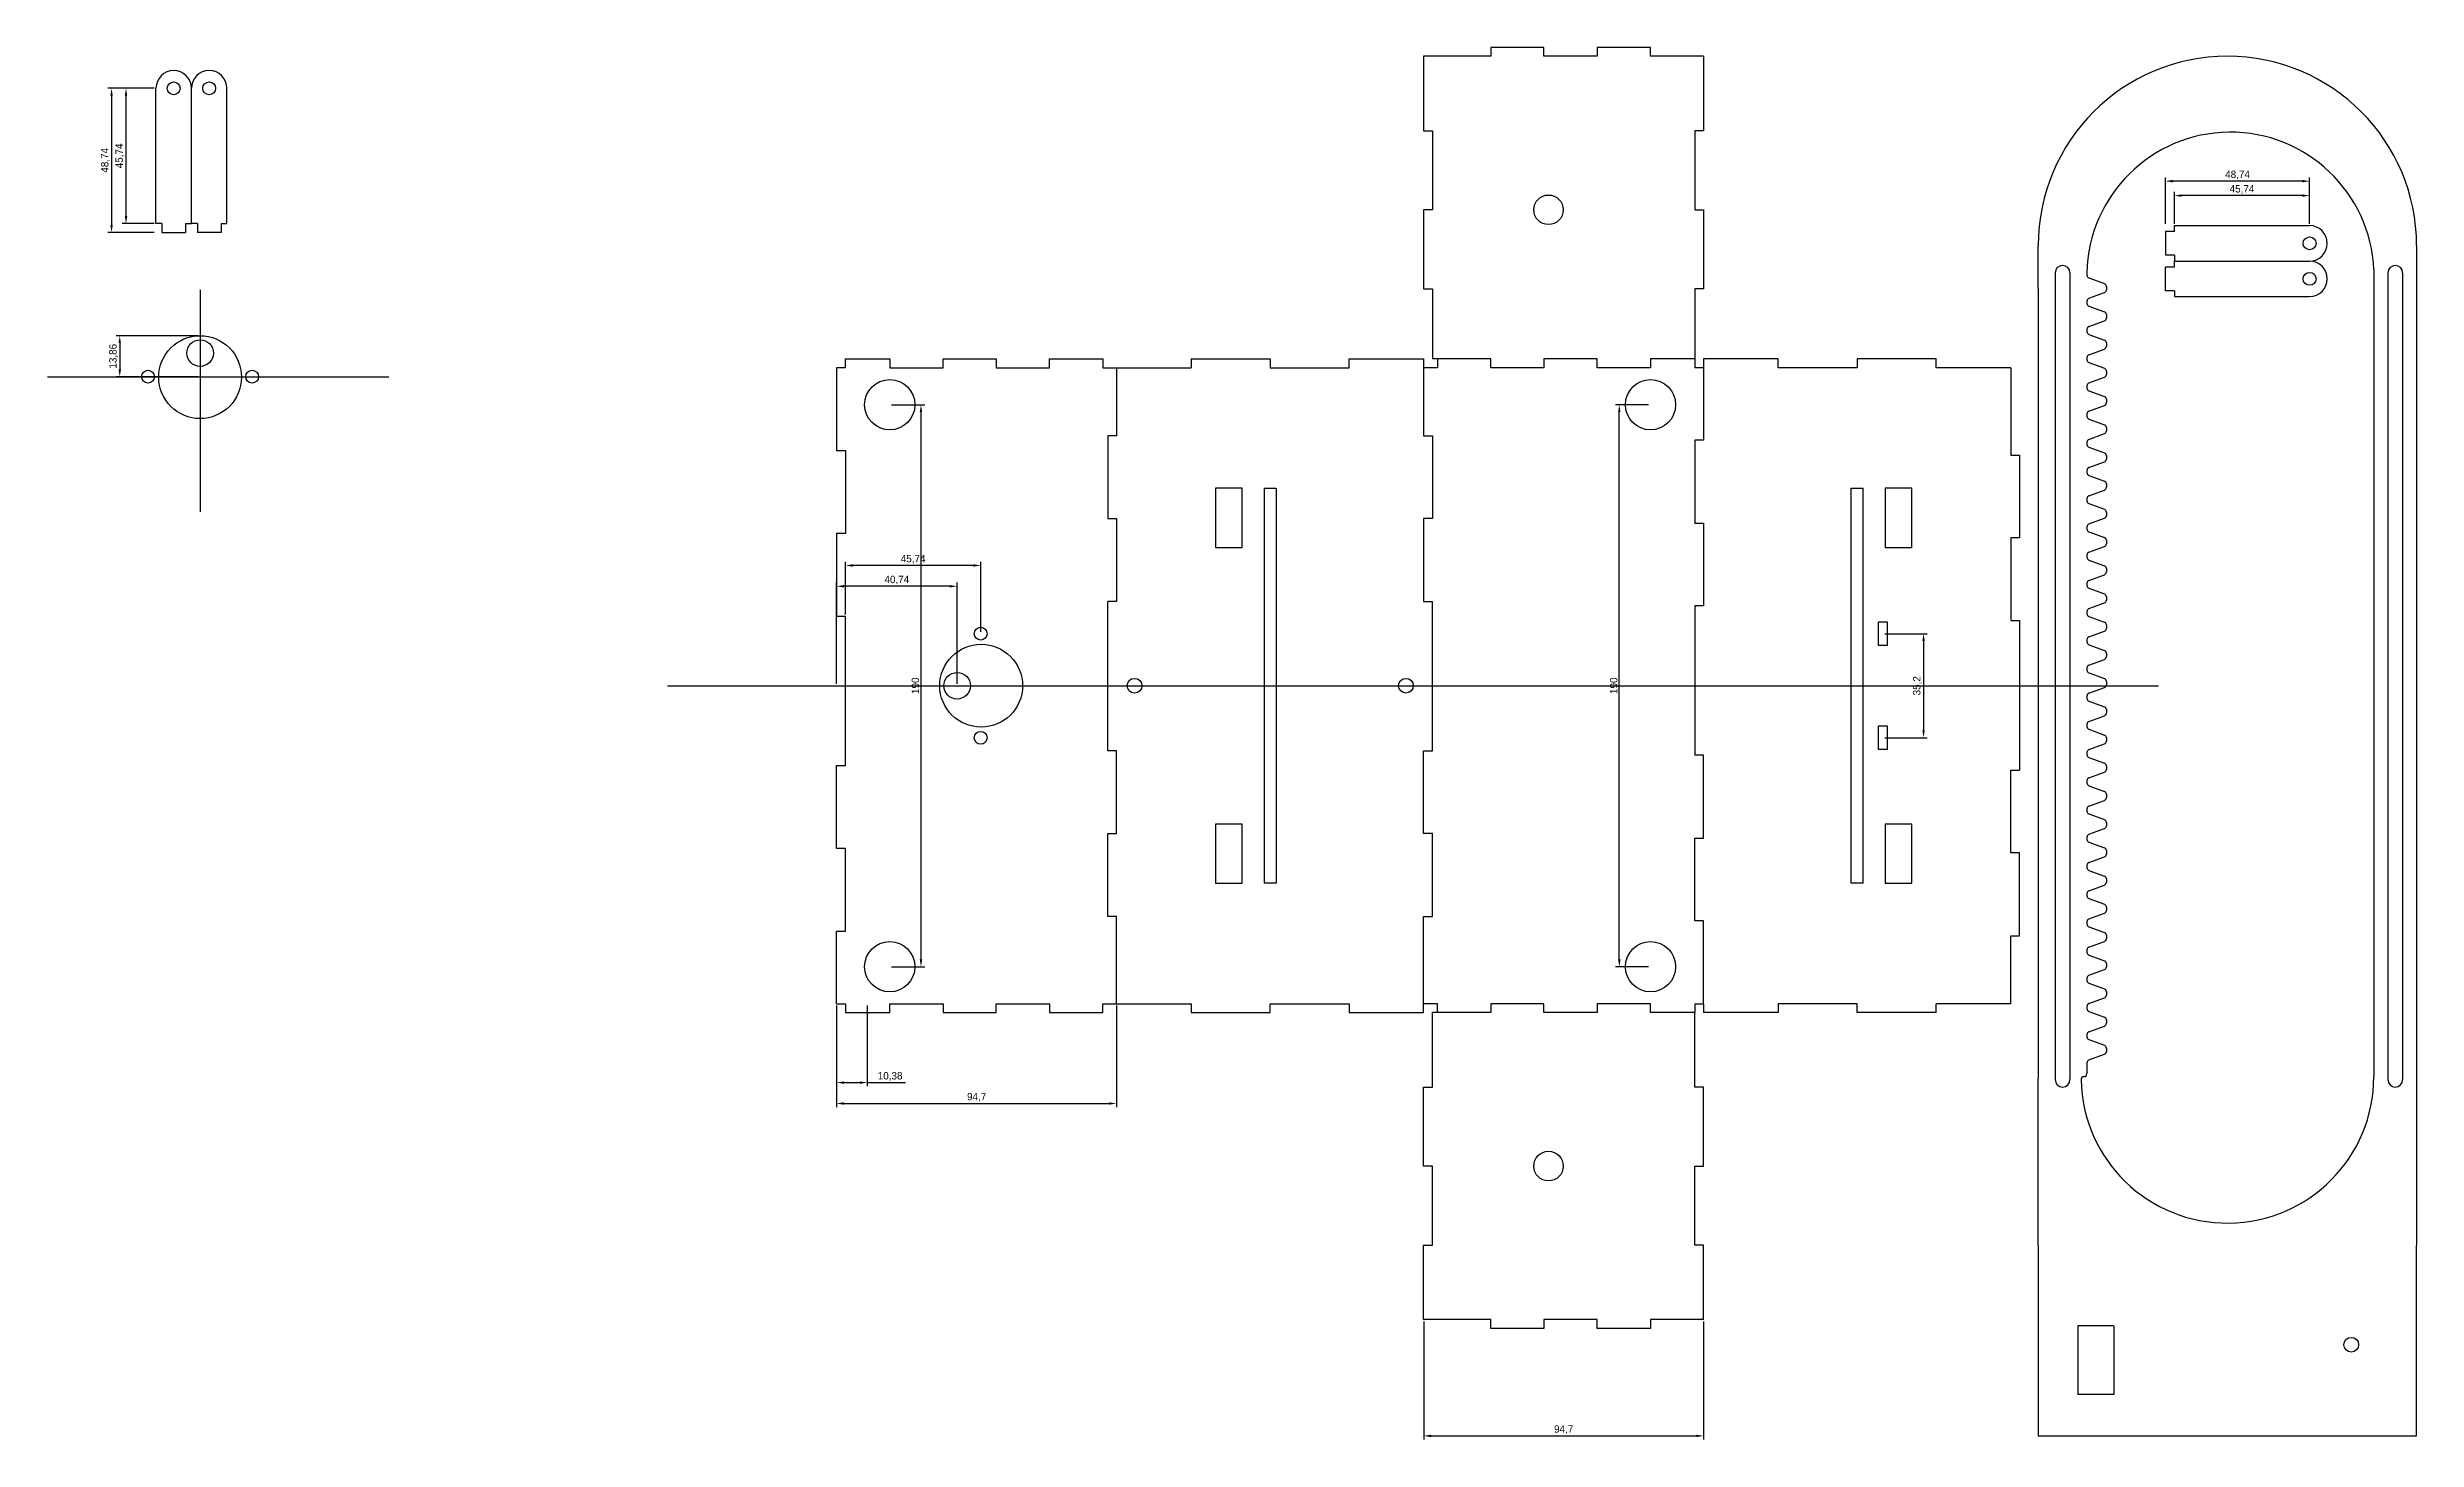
# Model space of a CAD drawing. Header units: millimetres. Extents: x -96 to 4714, y -506 to 1656.
# Drawn here: x 3913 to 4714, y 1185 to 1656 of the extents above; entities that cross this region are included whole.
import ezdxf

# ---------------------------------------------------------------- set-up
doc = ezdxf.new("R2010")
doc.units = ezdxf.units.MM
doc.layers.add('Capa1', color=3, linetype='Continuous')
doc.layers.add('Capa2', color=1, linetype='Continuous')
doc.dimstyles.new('ISO-25', dxfattribs={"dimtxt": 2.5, "dimasz": 2.5, "dimexe": 1.25, "dimexo": 0.625, "dimtad": 1, "dimtxsty": 'Standard', "dimcen": 2.5, "dimadec": 0, "dimazin": 0, "dimtfac": 1, "dimtmove": 0, "dimatfit": 3, "dimfxl": 1, "dimarcsym": 0})

msp = doc.modelspace()

# ---------------------------------------------------------------- blocks, each defined once
blk = doc.blocks.new('*U2')
at = {"layer": 'Capa2'}
for p, q in [((-3.04, -2.63), (-1.12, 2.63)), ((-0.18, 3.29), (0.97, 3.29)), ((3.83, -2.63), (1.91, 2.63)), ((-4.77, -3.29), (-3.98, -3.29))]:
    blk.add_line(p, q, dxfattribs=at)
for centre, start, end in [((-0.18, 2.29), 90, 160), ((0.97, 2.29), 20, 90), ((-3.98, -2.29), 270, 340), ((4.77, -2.29), 200, 270)]:
    blk.add_arc(centre, 1, start, end, dxfattribs=at)
blk = doc.blocks.new('*U3')
at = {"layer": 'Capa2', "color": 0, "linetype": 'ByBlock', "lineweight": -2, "transparency": 16777216}
for p in [(0, 0), (9.5369, 0), (19.0738, 0), (28.6107, 0), (38.1476, 0), (47.6845, 0), (57.2214, 0), (66.7583, 0), (76.2952, 0), (85.8321, 0), (95.369, 0), (104.9059, 0), (114.4428, 0), (123.9797, 0), (133.5166, 0), (143.0535, 0), (152.5904, 0), (162.1273, 0), (171.6642, 0), (181.2011, 0), (190.738, 0), (200.2749, 0), (209.8118, 0), (219.3487, 0), (228.8856, 0), (238.4225, 0), (247.9594, 0), (257.4963, 0)]:
    blk.add_blockref('*U2', p, dxfattribs=at)
blk = doc.blocks.new('*D31')
at = {"layer": 'Capa1', "color": 0, "lineweight": -2, "transparency": 16777216}
for p, q in [((4198.21, 1534.88), (4209.39, 1534.88)), ((4208.14, 1532.38), (4208.14, 1347.38)), ((4198.21, 1344.88), (4209.39, 1344.88))]:
    blk.add_line(p, q, dxfattribs=at)
at = {"layer": 'Capa1', "color": 0, "transparency": 16777216}
for points in [[(4207.72, 1532.38), (4208.55, 1532.38), (4208.14, 1534.88)], [(4207.72, 1347.38), (4208.55, 1347.38), (4208.14, 1344.88)]]:
    blk.add_solid(points, dxfattribs=at)
at = {"layer": 'Defpoints', "color": 0, "transparency": 16777216}
for p in [(4197.59, 1534.88), (4197.59, 1344.88), (4208.14, 1344.88)]:
    blk.add_point(p, dxfattribs=at)
at = {"layer": 'Capa1', "color": 0, "transparency": 16777216, "insert": (4206.26, 1439.88), "char_height": 2.5, "attachment_point": 5, "rotation": 90}
blk.add_mtext('190', dxfattribs=at)
blk = doc.blocks.new('*D32')
at = {"layer": 'Capa1', "color": 0, "lineweight": -2, "transparency": 16777216}
for p, q in [((4454.28, 1534.88), (4443.11, 1534.88)), ((4444.36, 1347.38), (4444.36, 1532.38)), ((4454.28, 1344.88), (4443.11, 1344.88))]:
    blk.add_line(p, q, dxfattribs=at)
at = {"layer": 'Capa1', "color": 0, "transparency": 16777216}
for points in [[(4443.94, 1532.38), (4444.77, 1532.38), (4444.36, 1534.88)], [(4443.94, 1347.38), (4444.77, 1347.38), (4444.36, 1344.88)]]:
    blk.add_solid(points, dxfattribs=at)
at = {"layer": 'Defpoints', "color": 0, "transparency": 16777216}
for p in [(4444.36, 1534.88), (4454.91, 1534.88), (4454.91, 1344.88)]:
    blk.add_point(p, dxfattribs=at)
at = {"layer": 'Capa1', "color": 0, "transparency": 16777216, "insert": (4442.48, 1439.88), "char_height": 2.5, "attachment_point": 5, "rotation": 90}
blk.add_mtext('190', dxfattribs=at)
blk = doc.blocks.new('*D35')
at = {"layer": 'Capa1', "color": 0, "lineweight": -2, "transparency": 16777216}
for p, q in [((4534.12, 1457.48), (4548.52, 1457.48)), ((4547.27, 1454.98), (4547.27, 1424.78)), ((4534.12, 1422.28), (4548.52, 1422.28))]:
    blk.add_line(p, q, dxfattribs=at)
at = {"layer": 'Capa1', "color": 0, "transparency": 16777216}
for points in [[(4546.86, 1454.98), (4547.69, 1454.98), (4547.27, 1457.48)], [(4546.86, 1424.78), (4547.69, 1424.78), (4547.27, 1422.28)]]:
    blk.add_solid(points, dxfattribs=at)
at = {"layer": 'Defpoints', "color": 0, "transparency": 16777216}
for p in [(4533.49, 1457.48), (4533.49, 1422.28), (4547.27, 1422.28)]:
    blk.add_point(p, dxfattribs=at)
at = {"layer": 'Capa1', "color": 0, "transparency": 16777216, "insert": (4545.19, 1439.88), "char_height": 2.5, "attachment_point": 5, "rotation": 90}
blk.add_mtext('35,2', dxfattribs=at)
blk = doc.blocks.new('*D37')
at = {"layer": 'Capa1', "color": 0, "lineweight": -2, "transparency": 16777216}
for p, q in [((3963.67, 1558.2), (3935.87, 1558.2)), ((3937.12, 1555.7), (3937.12, 1546.85)), ((3963.67, 1544.35), (3935.87, 1544.35))]:
    blk.add_line(p, q, dxfattribs=at)
at = {"layer": 'Capa1', "color": 0, "transparency": 16777216}
for points in [[(3936.7, 1555.7), (3937.53, 1555.7), (3937.12, 1558.2)], [(3936.7, 1546.85), (3937.53, 1546.85), (3937.12, 1544.35)]]:
    blk.add_solid(points, dxfattribs=at)
at = {"layer": 'Defpoints', "color": 0, "transparency": 16777216}
for p in [(3964.29, 1558.2), (3937.12, 1544.35), (3964.29, 1544.35)]:
    blk.add_point(p, dxfattribs=at)
at = {"layer": 'Capa1', "color": 0, "transparency": 16777216, "insert": (3935.03, 1551.27), "char_height": 2.5, "attachment_point": 5, "rotation": 90}
blk.add_mtext('13,86', dxfattribs=at)
blk = doc.blocks.new('*D39')
at = {"layer": 'Capa1', "color": 0, "lineweight": -2, "transparency": 16777216}
for p, q in [((4182.61, 1464.01), (4182.61, 1481.79)), ((4225.85, 1480.54), (4185.11, 1480.54)), ((4228.35, 1458.11), (4228.35, 1481.79))]:
    blk.add_line(p, q, dxfattribs=at)
at = {"layer": 'Capa1', "color": 0, "transparency": 16777216}
for points in [[(4185.11, 1480.95), (4185.11, 1480.12), (4182.61, 1480.54)], [(4225.85, 1480.95), (4225.85, 1480.12), (4228.35, 1480.54)]]:
    blk.add_solid(points, dxfattribs=at)
at = {"layer": 'Defpoints', "color": 0, "transparency": 16777216}
for p in [(4182.61, 1480.54), (4182.61, 1463.38), (4228.35, 1457.48)]:
    blk.add_point(p, dxfattribs=at)
at = {"layer": 'Capa1', "color": 0, "transparency": 16777216, "insert": (4205.48, 1482.62), "char_height": 2.5, "attachment_point": 5}
blk.add_mtext('45,74', dxfattribs=at)
blk = doc.blocks.new('*D51')
at = {"layer": 'Capa1', "color": 0, "lineweight": -2, "transparency": 16777216}
for p, q in [((4179.61, 1331.76), (4179.61, 1297.41)), ((4274.32, 1331.76), (4274.32, 1297.41)), ((4182.11, 1298.66), (4271.82, 1298.66))]:
    blk.add_line(p, q, dxfattribs=at)
at = {"layer": 'Capa1', "color": 0, "transparency": 16777216}
for points in [[(4182.11, 1299.07), (4182.11, 1298.24), (4179.61, 1298.66)], [(4271.82, 1299.07), (4271.82, 1298.24), (4274.32, 1298.66)]]:
    blk.add_solid(points, dxfattribs=at)
at = {"layer": 'Defpoints', "color": 0, "transparency": 16777216}
for p in [(4179.61, 1332.38), (4274.32, 1332.38), (4274.32, 1298.66)]:
    blk.add_point(p, dxfattribs=at)
at = {"layer": 'Capa1', "color": 0, "transparency": 16777216, "insert": (4226.97, 1300.74), "char_height": 2.5, "attachment_point": 5}
blk.add_mtext('94,7', dxfattribs=at)
blk = doc.blocks.new('*D52')
at = {"layer": 'Capa1', "color": 0, "lineweight": -2, "transparency": 16777216}
for p, q in [((4378.18, 1224.96), (4378.18, 1185.03)), ((4472.88, 1224.96), (4472.88, 1185.03)), ((4380.68, 1186.28), (4470.38, 1186.28))]:
    blk.add_line(p, q, dxfattribs=at)
at = {"layer": 'Capa1', "color": 0, "transparency": 16777216}
for points in [[(4380.68, 1186.69), (4380.68, 1185.86), (4378.18, 1186.28)], [(4470.38, 1186.69), (4470.38, 1185.86), (4472.88, 1186.28)]]:
    blk.add_solid(points, dxfattribs=at)
at = {"layer": 'Defpoints', "color": 0, "transparency": 16777216}
for p in [(4378.18, 1225.58), (4472.88, 1225.58), (4472.88, 1186.28)]:
    blk.add_point(p, dxfattribs=at)
at = {"layer": 'Capa1', "color": 0, "transparency": 16777216, "insert": (4425.53, 1188.36), "char_height": 2.5, "attachment_point": 5}
blk.add_mtext('94,7', dxfattribs=at)
blk = doc.blocks.new('*D53')
at = {"layer": 'Capa1', "color": 0, "lineweight": -2, "transparency": 16777216}
for p, q in [((4179.61, 1331.76), (4179.61, 1304.46)), ((4189.99, 1331.76), (4189.99, 1304.46)), ((4182.11, 1305.71), (4187.49, 1305.71)), ((4189.99, 1305.71), (4202.91, 1305.71))]:
    blk.add_line(p, q, dxfattribs=at)
at = {"layer": 'Capa1', "color": 0, "transparency": 16777216}
for points in [[(4182.11, 1306.12), (4182.11, 1305.29), (4179.61, 1305.71)], [(4187.49, 1306.12), (4187.49, 1305.29), (4189.99, 1305.71)]]:
    blk.add_solid(points, dxfattribs=at)
at = {"layer": 'Defpoints', "color": 0, "transparency": 16777216}
for p in [(4179.61, 1332.38), (4189.99, 1332.38), (4189.99, 1305.71)]:
    blk.add_point(p, dxfattribs=at)
at = {"layer": 'Capa1', "color": 0, "transparency": 16777216, "insert": (4197.7, 1307.79), "char_height": 2.5, "attachment_point": 5}
blk.add_mtext('10,38', dxfattribs=at)
blk = doc.blocks.new('*D58')
at = {"layer": 'Capa1', "color": 0, "lineweight": -2, "transparency": 16777216}
for p, q in [((4179.61, 1440.51), (4179.61, 1474.75)), ((4220.35, 1440.51), (4220.35, 1474.75)), ((4217.85, 1473.5), (4182.11, 1473.5))]:
    blk.add_line(p, q, dxfattribs=at)
at = {"layer": 'Capa1', "color": 0, "transparency": 16777216}
for points in [[(4182.11, 1473.92), (4182.11, 1473.09), (4179.61, 1473.5)], [(4217.85, 1473.92), (4217.85, 1473.09), (4220.35, 1473.5)]]:
    blk.add_solid(points, dxfattribs=at)
at = {"layer": 'Defpoints', "color": 0, "transparency": 16777216}
for p in [(4179.61, 1473.5), (4179.61, 1439.88), (4220.35, 1439.88)]:
    blk.add_point(p, dxfattribs=at)
at = {"layer": 'Capa1', "color": 0, "transparency": 16777216, "insert": (4199.98, 1475.59), "char_height": 2.5, "attachment_point": 5}
blk.add_mtext('40,74', dxfattribs=at)
blk = doc.blocks.new('*D59')
at = {"layer": 'Capa1', "color": 0, "lineweight": -2, "transparency": 16777216}
for p, q in [((3948.75, 1641.87), (3933.1, 1641.87)), ((3934.35, 1639.37), (3934.35, 1595.63)), ((3948.75, 1593.13), (3933.1, 1593.13))]:
    blk.add_line(p, q, dxfattribs=at)
at = {"layer": 'Capa1', "color": 0, "transparency": 16777216}
for points in [[(3933.93, 1639.37), (3934.76, 1639.37), (3934.35, 1641.87)], [(3933.93, 1595.63), (3934.76, 1595.63), (3934.35, 1593.13)]]:
    blk.add_solid(points, dxfattribs=at)
at = {"layer": 'Defpoints', "color": 0, "transparency": 16777216}
for p in [(3949.37, 1641.87), (3934.35, 1593.13), (3949.37, 1593.13)]:
    blk.add_point(p, dxfattribs=at)
at = {"layer": 'Capa1', "color": 0, "transparency": 16777216, "insert": (3932.26, 1617.5), "char_height": 2.5, "attachment_point": 5, "rotation": 90}
blk.add_mtext('48,74', dxfattribs=at)
blk = doc.blocks.new('*D60')
at = {"layer": 'Capa1', "color": 0, "lineweight": -2, "transparency": 16777216}
for p, q in [((3948.75, 1641.87), (3937.98, 1641.87)), ((3939.23, 1639.37), (3939.23, 1598.63)), ((3948.75, 1596.13), (3937.98, 1596.13))]:
    blk.add_line(p, q, dxfattribs=at)
at = {"layer": 'Capa1', "color": 0, "transparency": 16777216}
for points in [[(3938.82, 1639.37), (3939.65, 1639.37), (3939.23, 1641.87)], [(3938.82, 1598.63), (3939.65, 1598.63), (3939.23, 1596.13)]]:
    blk.add_solid(points, dxfattribs=at)
at = {"layer": 'Defpoints', "color": 0, "transparency": 16777216}
for p in [(3949.37, 1641.87), (3939.23, 1596.13), (3949.37, 1596.13)]:
    blk.add_point(p, dxfattribs=at)
at = {"layer": 'Capa1', "color": 0, "transparency": 16777216, "insert": (3937.15, 1619), "char_height": 2.5, "attachment_point": 5, "rotation": 90}
blk.add_mtext('45,74', dxfattribs=at)
blk = doc.blocks.new('*D61')
at = {"layer": 'Capa1', "color": 0, "lineweight": -2, "transparency": 16777216}
for p, q in [((4629.11, 1596.06), (4629.11, 1611.71)), ((4677.85, 1596.06), (4677.85, 1611.71)), ((4675.35, 1610.46), (4631.61, 1610.46))]:
    blk.add_line(p, q, dxfattribs=at)
at = {"layer": 'Capa1', "color": 0, "transparency": 16777216}
for points in [[(4631.61, 1610.88), (4631.61, 1610.04), (4629.11, 1610.46)], [(4675.35, 1610.88), (4675.35, 1610.04), (4677.85, 1610.46)]]:
    blk.add_solid(points, dxfattribs=at)
at = {"layer": 'Defpoints', "color": 0, "transparency": 16777216}
for p in [(4629.11, 1610.46), (4629.11, 1595.43), (4677.85, 1595.43)]:
    blk.add_point(p, dxfattribs=at)
at = {"layer": 'Capa1', "color": 0, "transparency": 16777216, "insert": (4653.48, 1612.54), "char_height": 2.5, "attachment_point": 5}
blk.add_mtext('48,74', dxfattribs=at)
blk = doc.blocks.new('*D62')
at = {"layer": 'Capa1', "color": 0, "lineweight": -2, "transparency": 16777216}
for p, q in [((4632.11, 1596.06), (4632.11, 1606.82)), ((4675.35, 1605.57), (4634.61, 1605.57)), ((4677.85, 1596.06), (4677.85, 1606.82))]:
    blk.add_line(p, q, dxfattribs=at)
at = {"layer": 'Capa1', "color": 0, "transparency": 16777216}
for points in [[(4634.61, 1605.99), (4634.61, 1605.15), (4632.11, 1605.57)], [(4675.35, 1605.99), (4675.35, 1605.15), (4677.85, 1605.57)]]:
    blk.add_solid(points, dxfattribs=at)
at = {"layer": 'Defpoints', "color": 0, "transparency": 16777216}
for p in [(4632.11, 1605.57), (4632.11, 1595.43), (4677.85, 1595.43)]:
    blk.add_point(p, dxfattribs=at)
at = {"layer": 'Capa1', "color": 0, "transparency": 16777216, "insert": (4654.98, 1607.65), "char_height": 2.5, "attachment_point": 5}
blk.add_mtext('45,74', dxfattribs=at)

# ---------------------------------------------------------------- dimensions: what is measured, and where the dimension line sits
at = {"layer": 'Capa1'}
for base, p1, p2, angle, picture, middle in [((3934.345, 1593.125), (3949.372, 1641.865), (3949.372, 1593.125), 90, '*D59', (3932.262, 1617.495)), ((3939.235, 1596.125), (3949.372, 1641.865), (3949.372, 1596.125), 90, '*D60', (3937.152, 1618.995)), ((3937.117, 1544.346), (3964.295, 1558.203), (3964.295, 1544.346), 90, '*D37', (3935.034, 1551.275)), ((4208.138, 1344.881), (4197.585, 1534.881), (4197.585, 1344.881), 270, '*D31', (4206.263, 1439.881)), ((4444.357, 1534.881), (4454.909, 1344.881), (4454.909, 1534.881), 90, '*D32', (4442.482, 1439.881)), ((4547.274, 1422.281), (4533.493, 1457.481), (4533.493, 1422.281), 90, '*D35', (4545.19, 1439.881))]:
    dim = msp.add_linear_dim(base=base, p1=p1, p2=p2, angle=angle, dimstyle='ISO-25', dxfattribs=at)
    dim.commit()
    dim.dimension.update_dxf_attribs({"geometry": picture, "text_midpoint": middle})
for base, p1, p2, picture, middle in [((4629.107, 1610.459), (4677.847, 1595.432), (4629.107, 1595.432), '*D61', (4653.477, 1612.543)), ((4632.107, 1605.57), (4677.847, 1595.432), (4632.107, 1595.432), '*D62', (4654.977, 1607.653)), ((4182.614, 1480.537), (4228.354, 1457.481), (4182.614, 1463.381), '*D39', (4205.484, 1482.621)), ((4274.3187, 1298.658), (4179.6139, 1332.3808), (4274.3187, 1332.3808), '*D51', (4226.9663, 1300.7413)), ((4189.992, 1305.708), (4179.614, 1332.381), (4189.992, 1332.381), '*D53', (4197.7, 1307.791)), ((4472.88, 1186.277), (4378.176, 1225.584), (4472.88, 1225.584), '*D52', (4425.528, 1188.36))]:
    dim = msp.add_linear_dim(base=base, p1=p1, p2=p2, dimstyle='ISO-25', dxfattribs=at)
    dim.commit()
    dim.dimension.update_dxf_attribs({"geometry": picture, "text_midpoint": middle})
at = {"layer": 'Capa1', "color": 3}
dim = msp.add_linear_dim(base=(4179.614, 1473.503), p1=(4220.354, 1439.881), p2=(4179.614, 1439.881), dimstyle='ISO-25', dxfattribs=at)
dim.commit()
dim.dimension.update_dxf_attribs({"geometry": '*D58', "text_midpoint": (4199.984, 1475.587)})

# ---------------------------------------------------------------- linework, layer by layer
at = {"layer": 'Capa1'}
for p, q in [((3964.295, 1573.736), (3964.295, 1498.683)), ((3912.638, 1544.346), (4028.182, 1544.346)), ((4122.362, 1439.881), (4626.699, 1439.881))]:
    msp.add_line(p, q, dxfattribs=at)
for centre, radius in [((3964.295, 1544.203), 14), ((3964.295, 1552.346), 4.5), ((3946.695, 1544.346), 2.175), ((3981.895, 1544.346), 2.175)]:
    msp.add_circle(centre, radius, dxfattribs=at)
at = {"layer": 'Capa1', "color": 2}
for centre, radius in [((4228.497, 1439.881), 14), ((4220.354, 1439.881), 4.5)]:
    msp.add_circle(centre, radius, dxfattribs=at)
at = {"layer": 'Capa2'}
for p, q in [((4378.176, 1652.678), (4378.176, 1627.509)), ((4400.88, 1652.678), (4378.176, 1652.678)), ((4418.88, 1655.678), (4400.88, 1655.678)), ((4400.88, 1655.678), (4400.88, 1652.678)), ((4418.88, 1652.678), (4418.88, 1655.678)), ((4436.88, 1652.678), (4418.88, 1652.678)), ((4454.88, 1655.678), (4436.88, 1655.678)), ((4436.88, 1655.678), (4436.88, 1652.678)), ((4454.88, 1652.678), (4454.88, 1655.678)), ((4472.88, 1652.678), (4454.88, 1652.678)), ((4472.88, 1652.678), (4472.88, 1627.509)), ((3949.372, 1596.125), (3949.372, 1641.865)), ((3961.372, 1596.125), (3961.372, 1641.865)), ((3973.372, 1596.125), (3973.372, 1641.865)), ((4378.176, 1627.509), (4381.176, 1627.509)), ((4381.176, 1627.509), (4381.176, 1600.809)), ((4469.88, 1627.509), (4469.88, 1600.809)), ((4472.88, 1627.509), (4469.88, 1627.509)), ((3951.372, 1596.125), (3949.372, 1596.125)), ((3951.372, 1596.125), (3951.372, 1593.125)), ((3959.372, 1596.125), (3959.372, 1593.125)), ((3959.372, 1596.125), (3961.372, 1596.125)), ((3963.372, 1596.125), (3961.372, 1596.125)), ((3963.372, 1596.125), (3963.372, 1593.125)), ((3971.372, 1596.125), (3971.372, 1593.125)), ((3971.372, 1596.125), (3973.372, 1596.125)), ((4378.176, 1600.809), (4378.176, 1574.11)), ((4381.176, 1600.809), (4378.176, 1600.809)), ((4469.88, 1600.809), (4472.88, 1600.809)), ((4472.88, 1600.809), (4472.88, 1574.11)), ((4632.107, 1595.432), (4677.847, 1595.432)), ((4632.107, 1593.432), (4632.107, 1595.432)), ((3951.372, 1593.125), (3959.372, 1593.125)), ((3971.372, 1593.125), (3963.372, 1593.125)), ((4586.053, 1574.173), (4586.053, 1588.678)), ((4632.107, 1593.432), (4629.107, 1593.432)), ((4629.107, 1593.432), (4629.107, 1585.432)), ((4714.053, 1588.678), (4714.053, 1250.61)), ((4591.788, 1579.464), (4591.788, 1306.722)), ((4596.788, 1579.464), (4596.788, 1306.722)), ((4632.107, 1585.432), (4629.107, 1585.432)), ((4632.107, 1581.432), (4629.107, 1581.432)), ((4629.107, 1573.432), (4629.107, 1581.432)), ((4632.107, 1585.432), (4632.107, 1583.432)), ((4632.107, 1583.432), (4677.847, 1583.432)), ((4632.107, 1581.432), (4632.107, 1583.432)), ((4699.583, 1580.443), (4699.583, 1307.743)), ((4704.318, 1579.464), (4704.318, 1306.722)), ((4709.318, 1579.464), (4709.318, 1306.722)), ((4378.176, 1574.11), (4381.176, 1574.11)), ((4381.176, 1574.11), (4381.176, 1550.381)), ((4469.88, 1574.11), (4469.88, 1547.381)), ((4472.88, 1574.11), (4469.88, 1574.11)), ((4586.053, 1574.173), (4586.053, 1307.14)), ((4632.107, 1573.432), (4629.107, 1573.432)), ((4632.107, 1573.432), (4632.107, 1571.432)), ((4632.107, 1571.432), (4677.847, 1571.432)), ((4181.114, 1547.381), (4179.614, 1547.381)), ((4179.614, 1547.381), (4179.614, 1519.381)), ((4182.614, 1547.381), (4181.114, 1547.381)), ((4182.614, 1550.381), (4197.614, 1550.381)), ((4182.614, 1547.381), (4182.614, 1550.381)), ((4197.614, 1550.381), (4197.614, 1547.381)), ((4197.614, 1547.381), (4215.614, 1547.381)), ((4215.614, 1547.381), (4215.614, 1550.381)), ((4215.614, 1550.381), (4233.614, 1550.381)), ((4233.614, 1550.381), (4233.614, 1547.381)), ((4233.614, 1547.381), (4251.614, 1547.381)), ((4251.614, 1547.381), (4251.614, 1550.381)), ((4251.614, 1550.381), (4269.614, 1550.381)), ((4269.614, 1550.381), (4269.614, 1548.881)), ((4269.614, 1548.881), (4269.614, 1547.381)), ((4269.614, 1547.381), (4272.819, 1547.381)), ((4272.819, 1547.381), (4274.319, 1547.381)), ((4274.319, 1547.381), (4299.548, 1547.381)), ((4274.319, 1547.381), (4274.319, 1524.381)), ((4299.548, 1550.381), (4299.548, 1547.381)), ((4299.548, 1550.381), (4326.247, 1550.381)), ((4326.247, 1550.381), (4326.247, 1547.381)), ((4326.247, 1547.381), (4352.946, 1547.381)), ((4352.946, 1547.381), (4352.946, 1550.381)), ((4352.946, 1550.381), (4378.176, 1550.381)), ((4378.176, 1550.381), (4378.176, 1524.381)), ((4379.676, 1547.381), (4378.176, 1547.381)), ((4382.88, 1547.381), (4379.676, 1547.381)), ((4382.88, 1550.381), (4381.176, 1550.381)), ((4400.88, 1550.381), (4382.88, 1550.381)), ((4382.88, 1550.381), (4382.88, 1548.881)), ((4382.88, 1548.881), (4382.88, 1547.381)), ((4400.88, 1547.381), (4400.88, 1550.381)), ((4418.88, 1547.381), (4400.88, 1547.381)), ((4436.88, 1550.381), (4418.88, 1550.381)), ((4418.88, 1550.381), (4418.88, 1547.381)), ((4436.88, 1547.381), (4436.88, 1550.381)), ((4454.88, 1547.381), (4436.88, 1547.381)), ((4469.88, 1550.381), (4454.88, 1550.381)), ((4454.88, 1550.381), (4454.88, 1547.381)), ((4472.88, 1547.381), (4469.88, 1547.381)), ((4498.11, 1550.381), (4472.88, 1550.381)), ((4472.88, 1550.381), (4472.88, 1547.381)), ((4472.88, 1547.381), (4472.88, 1522.881)), ((4498.11, 1547.381), (4498.11, 1550.381)), ((4524.809, 1547.381), (4498.11, 1547.381)), ((4551.508, 1550.381), (4524.809, 1550.381)), ((4524.809, 1550.381), (4524.809, 1547.381)), ((4524.809, 1550.381), (4524.809, 1547.381)), ((4551.508, 1547.381), (4551.508, 1550.381)), ((4576.737, 1547.381), (4551.508, 1547.381)), ((4576.737, 1547.381), (4576.737, 1517.881)), ((4274.319, 1524.381), (4271.319, 1524.381)), ((4271.319, 1524.381), (4271.319, 1496.381)), ((4378.176, 1524.381), (4381.176, 1524.381)), ((4381.176, 1524.381), (4381.176, 1496.381)), ((4472.88, 1522.881), (4469.88, 1522.881)), ((4469.88, 1522.881), (4469.88, 1494.881)), ((4179.614, 1519.381), (4182.614, 1519.381)), ((4182.614, 1519.381), (4182.614, 1491.381)), ((4576.737, 1517.881), (4579.737, 1517.881)), ((4579.737, 1517.881), (4579.737, 1489.881)), ((4316.747, 1506.631), (4307.747, 1506.631)), ((4307.747, 1506.631), (4307.747, 1486.631)), ((4316.747, 1486.631), (4316.747, 1506.631)), ((4324.247, 1506.631), (4324.247, 1373.131)), ((4324.247, 1506.631), (4328.247, 1506.631)), ((4328.247, 1506.631), (4328.247, 1373.131)), ((4522.809, 1373.131), (4522.809, 1506.631)), ((4522.809, 1506.631), (4526.809, 1506.631)), ((4526.809, 1373.131), (4526.809, 1506.631)), ((4543.309, 1506.631), (4534.309, 1506.631)), ((4534.309, 1506.631), (4534.309, 1486.631)), ((4543.309, 1486.631), (4543.309, 1506.631)), ((4182.614, 1491.381), (4179.614, 1491.381)), ((4179.614, 1491.381), (4179.614, 1463.381)), ((4271.319, 1496.381), (4274.319, 1496.381)), ((4274.319, 1496.381), (4274.319, 1468.381)), ((4381.176, 1496.381), (4378.176, 1496.381)), ((4378.176, 1496.381), (4378.176, 1468.381)), ((4469.88, 1494.881), (4472.88, 1494.881)), ((4472.88, 1494.881), (4472.88, 1466.881)), ((4307.747, 1486.631), (4316.747, 1486.631)), ((4534.309, 1486.631), (4543.309, 1486.631)), ((4579.737, 1489.881), (4576.737, 1489.881)), ((4576.737, 1489.881), (4576.737, 1461.881)), ((4271.319, 1417.881), (4271.319, 1468.381)), ((4272.819, 1468.381), (4271.319, 1468.381)), ((4274.319, 1468.381), (4272.819, 1468.381)), ((4378.176, 1468.381), (4379.676, 1468.381)), ((4379.676, 1468.381), (4381.176, 1468.381)), ((4381.176, 1417.881), (4381.176, 1468.381)), ((4471.38, 1466.881), (4469.88, 1466.881)), ((4469.88, 1466.881), (4469.88, 1416.381)), ((4472.88, 1466.881), (4471.38, 1466.881)), ((4179.614, 1463.381), (4181.114, 1463.381)), ((4181.114, 1463.381), (4182.614, 1463.381)), ((4182.614, 1412.881), (4182.614, 1463.381)), ((4531.993, 1461.481), (4534.993, 1461.481)), ((4531.993, 1453.481), (4531.993, 1461.481)), ((4534.993, 1461.481), (4534.993, 1453.481)), ((4576.737, 1461.881), (4578.237, 1461.881)), ((4578.237, 1461.881), (4579.737, 1461.881)), ((4579.737, 1461.881), (4579.737, 1411.381)), ((4534.993, 1453.481), (4531.993, 1453.481)), ((4531.993, 1426.281), (4534.993, 1426.281)), ((4531.993, 1418.281), (4531.993, 1426.281)), ((4534.993, 1426.281), (4534.993, 1418.281)), ((4179.614, 1384.881), (4179.614, 1412.881)), ((4179.614, 1412.881), (4181.114, 1412.881)), ((4181.114, 1412.881), (4182.614, 1412.881)), ((4272.819, 1417.881), (4271.319, 1417.881)), ((4274.319, 1417.881), (4272.819, 1417.881)), ((4274.319, 1389.881), (4274.319, 1417.881)), ((4378.176, 1389.881), (4378.176, 1417.881)), ((4378.176, 1417.881), (4381.176, 1417.881)), ((4471.38, 1416.381), (4469.88, 1416.381)), ((4472.88, 1416.381), (4471.38, 1416.381)), ((4472.88, 1388.381), (4472.88, 1416.381)), ((4534.993, 1418.281), (4531.993, 1418.281)), ((4576.737, 1383.381), (4576.737, 1411.381)), ((4576.737, 1411.381), (4578.237, 1411.381)), ((4578.237, 1411.381), (4579.737, 1411.381)), ((4271.319, 1361.881), (4271.319, 1389.881)), ((4271.319, 1389.881), (4274.319, 1389.881)), ((4316.747, 1393.131), (4307.747, 1393.131)), ((4307.747, 1393.131), (4307.747, 1373.131)), ((4316.747, 1373.131), (4316.747, 1393.131)), ((4381.176, 1389.881), (4378.176, 1389.881)), ((4381.176, 1361.881), (4381.176, 1389.881)), ((4469.88, 1360.381), (4469.88, 1388.381)), ((4469.88, 1388.381), (4472.88, 1388.381)), ((4543.309, 1393.131), (4534.309, 1393.131)), ((4534.309, 1393.131), (4534.309, 1373.131)), ((4543.309, 1373.131), (4543.309, 1393.131)), ((4182.614, 1384.881), (4179.614, 1384.881)), ((4182.614, 1356.881), (4182.614, 1384.881)), ((4579.737, 1383.381), (4576.737, 1383.381)), ((4579.737, 1355.381), (4579.737, 1383.381)), ((4307.747, 1373.131), (4316.747, 1373.131)), ((4328.247, 1373.131), (4324.247, 1373.131)), ((4526.809, 1373.131), (4522.809, 1373.131)), ((4534.309, 1373.131), (4543.309, 1373.131)), ((4179.614, 1332.381), (4179.614, 1356.881)), ((4179.614, 1356.881), (4182.614, 1356.881)), ((4274.319, 1361.881), (4271.319, 1361.881)), ((4274.319, 1332.381), (4274.319, 1361.881)), ((4378.176, 1329.381), (4378.176, 1361.881)), ((4378.176, 1361.881), (4381.176, 1361.881)), ((4472.88, 1360.381), (4469.88, 1360.381)), ((4472.88, 1332.381), (4472.88, 1360.381)), ((4576.737, 1355.381), (4579.737, 1355.381)), ((4576.737, 1332.381), (4576.737, 1355.381)), ((4179.614, 1332.381), (4182.614, 1332.381)), ((4182.614, 1332.381), (4182.614, 1329.381)), ((4197.614, 1329.381), (4197.614, 1332.381)), ((4197.614, 1332.381), (4215.614, 1332.381)), ((4215.614, 1332.381), (4215.614, 1329.381)), ((4233.614, 1329.381), (4233.614, 1332.381)), ((4233.614, 1332.381), (4251.614, 1332.381)), ((4251.614, 1332.381), (4251.614, 1329.381)), ((4269.614, 1330.881), (4269.614, 1332.381)), ((4269.614, 1332.381), (4272.819, 1332.381)), ((4269.614, 1329.381), (4269.614, 1330.881)), ((4272.819, 1332.381), (4274.319, 1332.381)), ((4274.319, 1332.381), (4299.548, 1332.381)), ((4299.548, 1332.381), (4299.548, 1329.381)), ((4326.247, 1329.381), (4326.247, 1332.381)), ((4326.247, 1332.381), (4352.946, 1332.381)), ((4326.247, 1329.381), (4326.247, 1332.381)), ((4352.946, 1332.381), (4352.946, 1329.381)), ((4379.676, 1332.381), (4378.176, 1332.381)), ((4382.88, 1332.381), (4379.676, 1332.381)), ((4382.88, 1330.881), (4382.88, 1332.381)), ((4382.88, 1329.381), (4382.88, 1330.881)), ((4418.88, 1332.381), (4400.88, 1332.381)), ((4400.88, 1332.381), (4400.88, 1329.381)), ((4418.88, 1329.381), (4418.88, 1332.381)), ((4454.88, 1332.381), (4436.88, 1332.381)), ((4436.88, 1332.381), (4436.88, 1329.381)), ((4454.88, 1329.381), (4454.88, 1332.381)), ((4469.88, 1332.381), (4469.88, 1329.381)), ((4469.88, 1332.381), (4471.38, 1332.381)), ((4471.38, 1332.381), (4472.88, 1332.381)), ((4472.88, 1332.381), (4472.88, 1329.381)), ((4524.809, 1332.381), (4498.11, 1332.381)), ((4498.11, 1332.381), (4498.11, 1329.381)), ((4524.809, 1329.381), (4524.809, 1332.381)), ((4576.737, 1332.381), (4551.508, 1332.381)), ((4551.508, 1329.381), (4551.508, 1332.381)), ((4182.614, 1329.381), (4197.614, 1329.381)), ((4215.614, 1329.381), (4233.614, 1329.381)), ((4251.614, 1329.381), (4269.614, 1329.381)), ((4299.548, 1329.381), (4326.247, 1329.381)), ((4352.946, 1329.381), (4378.176, 1329.381)), ((4381.176, 1304.152), (4381.176, 1329.381)), ((4400.88, 1329.381), (4381.176, 1329.381)), ((4436.88, 1329.381), (4418.88, 1329.381)), ((4469.88, 1329.381), (4454.88, 1329.381)), ((4469.88, 1304.152), (4469.88, 1329.381)), ((4498.11, 1329.381), (4472.88, 1329.381)), ((4551.508, 1329.381), (4524.809, 1329.381)), ((4586.053, 1250.61), (4586.053, 1307.14)), ((4601.523, 1307.743), (4601.533, 1307.743)), ((4602.523, 1312.43), (4602.523, 1308.743)), ((4378.176, 1277.452), (4378.176, 1304.152)), ((4378.176, 1304.152), (4381.176, 1304.152)), ((4472.88, 1304.152), (4469.88, 1304.152)), ((4472.88, 1277.452), (4472.88, 1304.152)), ((4381.176, 1277.452), (4378.176, 1277.452)), ((4381.176, 1250.753), (4381.176, 1277.452)), ((4469.88, 1250.753), (4469.88, 1277.452)), ((4469.88, 1277.452), (4472.88, 1277.452)), ((4378.176, 1225.584), (4378.176, 1250.753)), ((4378.176, 1250.753), (4381.176, 1250.753)), ((4472.88, 1250.753), (4469.88, 1250.753)), ((4472.88, 1225.584), (4472.88, 1250.753)), ((4586.053, 1250.61), (4586.053, 1186.246)), ((4714.053, 1186.246), (4714.053, 1250.61)), ((4400.88, 1225.584), (4378.176, 1225.584)), ((4400.88, 1222.584), (4400.88, 1225.584)), ((4418.88, 1222.584), (4400.88, 1222.584)), ((4436.88, 1225.584), (4418.88, 1225.584)), ((4418.88, 1225.584), (4418.88, 1222.584)), ((4436.88, 1222.584), (4436.88, 1225.584)), ((4454.88, 1222.584), (4436.88, 1222.584)), ((4472.88, 1225.584), (4454.88, 1225.584)), ((4454.88, 1225.584), (4454.88, 1222.584)), ((4611.663, 1223.428), (4599.463, 1223.428)), ((4599.463, 1223.428), (4599.463, 1200.314)), ((4611.663, 1223.428), (4611.663, 1200.314)), ((4611.663, 1200.314), (4599.463, 1200.314)), ((4586.053, 1186.246), (4714.053, 1186.246))]:
    msp.add_line(p, q, dxfattribs=at)
for centre, radius in [((3955.372, 1641.865), 2.175), ((3967.372, 1641.865), 2.175), ((4420.409, 1600.779), 5), ((4677.847, 1589.432), 2.175), ((4677.847, 1577.432), 2.175), ((4197.585, 1534.881), 8.5), ((4454.909, 1534.881), 8.5), ((4228.354, 1457.481), 2.175), ((4280.379, 1439.881), 2.5), ((4372.176, 1439.881), 2.5), ((4228.354, 1422.281), 2.175), ((4197.585, 1344.881), 8.5), ((4454.909, 1344.881), 8.5), ((4420.409, 1277.482), 5), ((4691.933, 1217.094), 2.5)]:
    msp.add_circle(centre, radius, dxfattribs=at)
for centre, radius, start, end in [((4650.053, 1588.678), 64, 0, 180), ((3955.372, 1641.865), 6, 0, 180), ((3967.372, 1641.865), 6, 0, 180), ((4651.068, 1578.459), 48.555, 2.341865, 178.814394), ((4677.847, 1589.432), 6, 270, 90), ((4594.288, 1579.464), 2.5, 0, 180), ((4677.847, 1577.432), 6, 270, 90), ((4706.818, 1579.464), 2.5, 0, 180), ((4594.288, 1306.722), 2.5, 180, 0), ((4650.053, 1307.743), 49.53, 181.18071, 0), ((4601.533, 1306.743), 1, 90, 181.18071), ((4601.523, 1308.743), 1, 270, 0), ((4706.818, 1306.722), 2.5, 180, 0)]:
    msp.add_arc(centre, radius, start, end, dxfattribs=at)

# ---------------------------------------------------------------- block references
at = {"layer": 'Capa2', "rotation": 270}
msp.add_blockref('*U3', (4605.812, 1574.695), dxfattribs=at)

msp.set_redraw_order([(e.dxf.handle, doc.entitydb.next_handle()) for e in msp.query("TEXT MTEXT ATTDEF DIMENSION ARC_DIMENSION")])  # texts and dimensions are drawn at this point

doc.saveas('drawing.dxf')
